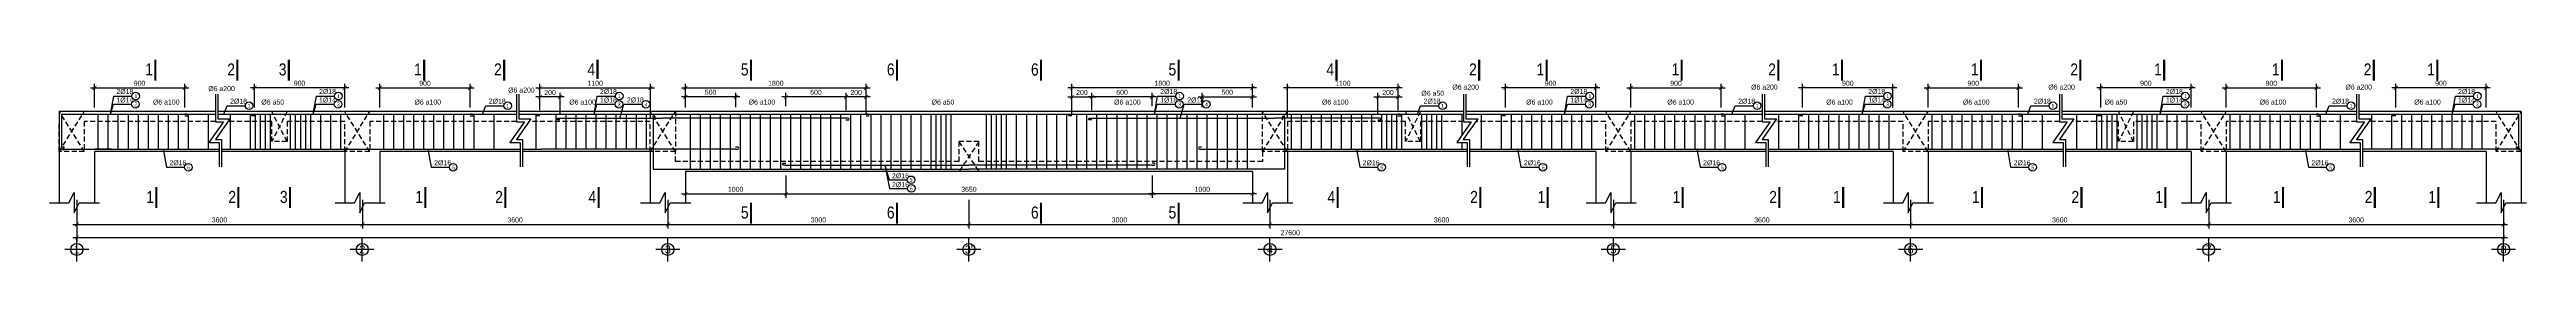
# Model space of a CAD drawing. Extents: x -317 to 3482, y -2056 to 752.
# Drawn here: x 2248 to 3482, y -230 to -129 of the extents above; entities that cross this region are included whole.
import ezdxf
from ezdxf.enums import TextEntityAlignment as Align

# ---------------------------------------------------------------- set-up
doc = ezdxf.new("R2010")
doc.units = 0
doc.header["$MEASUREMENT"] = 0
doc.linetypes.add('CENTER2', pattern=[1.125, 0.75, -0.125, 0.125, -0.125])
doc.linetypes.add('HIDDEN', pattern=[0.375, 0.25, -0.125])
doc.layers.get('0').update_dxf_attribs({"linetype": 'CONTINUOUS'})
doc.layers.get('DEFPOINTS').update_dxf_attribs({"linetype": 'CONTINUOUS'})
for name, color, linetype in [('DAI', 3, 'CONTINUOUS'), ('DIM', 1, 'CONTINUOUS'), ('DUT', 7, 'CENTER2'), ('MOTAAR', 1, 'CONTINUOUS'), ('TEXT', 7, 'CONTINUOUS'), ('THEP', 6, 'CONTINUOUS'), ('TU1', 9, 'CONTINUOUS'), ('TUONG', 7, 'CONTINUOUS')]:
    doc.layers.add(name, color=color, linetype=linetype)
doc.styles.add('DIM-NEW', font='VHELVCN.TTF')
doc.styles.add('style1', font='VGOUDYN.TTF')
doc.styles.add('T2', font='VTIMESN.TTF')
doc.dimstyles.new('TL20', dxfattribs={"dimtxt": 2.5, "dimasz": 2, "dimexe": 2, "dimexo": 2, "dimgap": 1, "dimtad": 1, "dimdec": 0, "dimlfac": 20, "dimzin": 0, "dimdsep": 46, "dimtxsty": 'T2', "dimblk": 'ARCHTICK', "dimcen": 2.5, "dimdle": 2, "dimclrd": 1, "dimclre": 1, "dimclrt": 2, "dimadec": 0, "dimazin": 0, "dimtfac": 1, "dimtdec": 0, "dimtix": 1, "dimtofl": 0, "dimtmove": 0, "dimatfit": 0, "dimldrblk": 'ARCHTICK', "dimfxl": 0, "dimtolj": 1, "dimtzin": 0, "dimlwd": -1, "dimlwe": -1, "dimarcsym": 0})

# ---------------------------------------------------------------- blocks, each defined once
blk = doc.blocks.new('_ARCHTICK')
at = {"color": 0, "linetype": 'ByBlock', "const_width": 0.15}
blk.add_lwpolyline([(-0.5, -0.5), (0.5, 0.5)], dxfattribs=at)
blk = doc.blocks.new('*D82')
at = {"layer": 'DEFPOINTS', "color": 0}
for p in [(2261.4, -211.5), (3470.5, -211.5), (3470.5, -217.9)]:
    blk.add_point(p, dxfattribs=at)
at = {"layer": 'TUONG', "color": 1}
for p, q in [((2259.4, -217.9), (3472.5, -217.9)), ((2261.4, -213.5), (2261.4, -219.9)), ((3470.5, -213.5), (3470.5, -219.9))]:
    blk.add_line(p, q, dxfattribs=at)
at = {"layer": 'TUONG', "color": 1, "xscale": 2, "yscale": 2, "zscale": 2, "rotation": 180}
blk.add_blockref('_ARCHTICK', (2261.4, -217.9), dxfattribs=at)
at = {"layer": 'TUONG', "color": 1, "xscale": 2, "yscale": 2, "zscale": 2}
blk.add_blockref('_ARCHTICK', (3470.5, -217.9), dxfattribs=at)
at = {"layer": 'TUONG', "color": 2, "insert": (2866, -215.6), "char_height": 2.5, "attachment_point": 5, "style": 'T2'}
blk.add_mtext('\\A1;27600', dxfattribs=at)
blk = doc.blocks.new('*D81')
at = {"layer": 'DEFPOINTS', "color": 0}
for p in [(3323.6, -197.1), (3470.5, -197.1), (3470.5, -211.5)]:
    blk.add_point(p, dxfattribs=at)
at = {"layer": 'TUONG', "color": 1}
for p, q in [((3323.6, -199.1), (3323.6, -213.5)), ((3470.5, -199.1), (3470.5, -213.5)), ((3321.6, -211.5), (3472.5, -211.5))]:
    blk.add_line(p, q, dxfattribs=at)
at = {"layer": 'TUONG', "color": 1, "xscale": 2, "yscale": 2, "zscale": 2, "rotation": 180}
blk.add_blockref('_ARCHTICK', (3323.6, -211.5), dxfattribs=at)
at = {"layer": 'TUONG', "color": 1, "xscale": 2, "yscale": 2, "zscale": 2}
blk.add_blockref('_ARCHTICK', (3470.5, -211.5), dxfattribs=at)
at = {"layer": 'TUONG', "color": 2, "insert": (3397.1, -209.2), "char_height": 2.5, "attachment_point": 5, "style": 'T2'}
blk.add_mtext('\\A1;3600', dxfattribs=at)
blk = doc.blocks.new('*D80')
at = {"layer": 'DEFPOINTS', "color": 0}
for p in [(3175.1, -197.1), (3323.6, -197.1), (3323.6, -211.5)]:
    blk.add_point(p, dxfattribs=at)
at = {"layer": 'TUONG', "color": 1}
for p, q in [((3175.1, -199.1), (3175.1, -213.5)), ((3323.6, -199.1), (3323.6, -213.5)), ((3173.1, -211.5), (3325.6, -211.5))]:
    blk.add_line(p, q, dxfattribs=at)
at = {"layer": 'TUONG', "color": 1, "xscale": 2, "yscale": 2, "zscale": 2, "rotation": 180}
blk.add_blockref('_ARCHTICK', (3175.1, -211.5), dxfattribs=at)
at = {"layer": 'TUONG', "color": 1, "xscale": 2, "yscale": 2, "zscale": 2}
blk.add_blockref('_ARCHTICK', (3323.6, -211.5), dxfattribs=at)
at = {"layer": 'TUONG', "color": 2, "insert": (3249.4, -209.2), "char_height": 2.5, "attachment_point": 5, "style": 'T2'}
blk.add_mtext('\\A1;3600', dxfattribs=at)
blk = doc.blocks.new('*D79')
at = {"layer": 'DEFPOINTS', "color": 0}
for p in [(3027, -197.1), (3175.1, -197.1), (3175.1, -211.5)]:
    blk.add_point(p, dxfattribs=at)
at = {"layer": 'TUONG', "color": 1}
for p, q in [((3027, -199.1), (3027, -213.5)), ((3175.1, -199.1), (3175.1, -213.5)), ((3025, -211.5), (3177.1, -211.5))]:
    blk.add_line(p, q, dxfattribs=at)
at = {"layer": 'TUONG', "color": 1, "xscale": 2, "yscale": 2, "zscale": 2, "rotation": 180}
blk.add_blockref('_ARCHTICK', (3027, -211.5), dxfattribs=at)
at = {"layer": 'TUONG', "color": 1, "xscale": 2, "yscale": 2, "zscale": 2}
blk.add_blockref('_ARCHTICK', (3175.1, -211.5), dxfattribs=at)
at = {"layer": 'TUONG', "color": 2, "insert": (3101, -209.2), "char_height": 2.5, "attachment_point": 5, "style": 'T2'}
blk.add_mtext('\\A1;3600', dxfattribs=at)
blk = doc.blocks.new('*D78')
at = {"layer": 'DEFPOINTS', "color": 0}
for p in [(2855.9, -197.1), (3027, -197.1), (3027, -211.5)]:
    blk.add_point(p, dxfattribs=at)
at = {"layer": 'TUONG', "color": 1}
for p, q in [((2855.9, -199.1), (2855.9, -213.5)), ((3027, -199.1), (3027, -213.5)), ((2853.9, -211.5), (3029, -211.5))]:
    blk.add_line(p, q, dxfattribs=at)
at = {"layer": 'TUONG', "color": 1, "xscale": 2, "yscale": 2, "zscale": 2, "rotation": 180}
blk.add_blockref('_ARCHTICK', (2855.9, -211.5), dxfattribs=at)
at = {"layer": 'TUONG', "color": 1, "xscale": 2, "yscale": 2, "zscale": 2}
blk.add_blockref('_ARCHTICK', (3027, -211.5), dxfattribs=at)
at = {"layer": 'TUONG', "color": 2, "insert": (2941.4, -209.2), "char_height": 2.5, "attachment_point": 5, "style": 'T2'}
blk.add_mtext('\\A1;3600', dxfattribs=at)
blk = doc.blocks.new('*D77')
at = {"layer": 'DEFPOINTS', "color": 0}
for p in [(2705.9, -197.1), (2855.9, -197.1), (2855.9, -211.5)]:
    blk.add_point(p, dxfattribs=at)
at = {"layer": 'TUONG', "color": 1}
for p, q in [((2705.9, -199.1), (2705.9, -213.5)), ((2855.9, -199.1), (2855.9, -213.5)), ((2703.9, -211.5), (2857.9, -211.5))]:
    blk.add_line(p, q, dxfattribs=at)
at = {"layer": 'TUONG', "color": 1, "xscale": 2, "yscale": 2, "zscale": 2, "rotation": 180}
blk.add_blockref('_ARCHTICK', (2705.9, -211.5), dxfattribs=at)
at = {"layer": 'TUONG', "color": 1, "xscale": 2, "yscale": 2, "zscale": 2}
blk.add_blockref('_ARCHTICK', (2855.9, -211.5), dxfattribs=at)
at = {"layer": 'TUONG', "color": 2, "insert": (2780.9, -209.2), "char_height": 2.5, "attachment_point": 5, "style": 'T2'}
blk.add_mtext('\\A1;3000', dxfattribs=at)
blk = doc.blocks.new('*D76')
at = {"layer": 'DEFPOINTS', "color": 0}
for p in [(2555.9, -197.1), (2705.9, -197.1), (2705.9, -211.5)]:
    blk.add_point(p, dxfattribs=at)
at = {"layer": 'TUONG', "color": 1}
for p, q in [((2555.9, -199.1), (2555.9, -213.5)), ((2705.9, -199.1), (2705.9, -213.5)), ((2553.9, -211.5), (2707.9, -211.5))]:
    blk.add_line(p, q, dxfattribs=at)
at = {"layer": 'TUONG', "color": 1, "xscale": 2, "yscale": 2, "zscale": 2, "rotation": 180}
blk.add_blockref('_ARCHTICK', (2555.9, -211.5), dxfattribs=at)
at = {"layer": 'TUONG', "color": 1, "xscale": 2, "yscale": 2, "zscale": 2}
blk.add_blockref('_ARCHTICK', (2705.9, -211.5), dxfattribs=at)
at = {"layer": 'TUONG', "color": 2, "insert": (2630.9, -209.2), "char_height": 2.5, "attachment_point": 5, "style": 'T2'}
blk.add_mtext('\\A1;3000', dxfattribs=at)
blk = doc.blocks.new('*D75')
at = {"layer": 'DEFPOINTS', "color": 0}
for p in [(2403.7, -197.1), (2555.9, -197.1), (2555.9, -211.5)]:
    blk.add_point(p, dxfattribs=at)
at = {"layer": 'TUONG', "color": 1}
for p, q in [((2403.7, -199.1), (2403.7, -213.5)), ((2555.9, -199.1), (2555.9, -213.5)), ((2401.7, -211.5), (2557.9, -211.5))]:
    blk.add_line(p, q, dxfattribs=at)
at = {"layer": 'TUONG', "color": 1, "xscale": 2, "yscale": 2, "zscale": 2, "rotation": 180}
blk.add_blockref('_ARCHTICK', (2403.7, -211.5), dxfattribs=at)
at = {"layer": 'TUONG', "color": 1, "xscale": 2, "yscale": 2, "zscale": 2}
blk.add_blockref('_ARCHTICK', (2555.9, -211.5), dxfattribs=at)
at = {"layer": 'TUONG', "color": 2, "insert": (2479.8, -209.2), "char_height": 2.5, "attachment_point": 5, "style": 'T2'}
blk.add_mtext('\\A1;3600', dxfattribs=at)
blk = doc.blocks.new('*D74')
at = {"layer": 'DEFPOINTS', "color": 0}
for p in [(2261.4, -197.1), (2403.7, -197.1), (2403.7, -211.5)]:
    blk.add_point(p, dxfattribs=at)
at = {"layer": 'TUONG', "color": 1}
for p, q in [((2261.4, -199.1), (2261.4, -213.5)), ((2403.7, -199.1), (2403.7, -213.5)), ((2259.4, -211.5), (2405.7, -211.5))]:
    blk.add_line(p, q, dxfattribs=at)
at = {"layer": 'TUONG', "color": 1, "xscale": 2, "yscale": 2, "zscale": 2, "rotation": 180}
blk.add_blockref('_ARCHTICK', (2261.4, -211.5), dxfattribs=at)
at = {"layer": 'TUONG', "color": 1, "xscale": 2, "yscale": 2, "zscale": 2}
blk.add_blockref('_ARCHTICK', (2403.7, -211.5), dxfattribs=at)
at = {"layer": 'TUONG', "color": 2, "insert": (2332.5, -209.2), "char_height": 2.5, "attachment_point": 5, "style": 'T2'}
blk.add_mtext('\\A1;3600', dxfattribs=at)
blk = doc.blocks.new('*D73')
at = {"layer": 'DEFPOINTS', "color": 0}
for p in [(2767.2, -147.7), (2767.2, -154.3), (2797.2, -154.3)]:
    blk.add_point(p, dxfattribs=at)
at = {"layer": 'TUONG', "color": 1}
for p, q in [((2799.2, -147.7), (2765.2, -147.7)), ((2767.2, -152.3), (2767.2, -145.7)), ((2797.2, -152.3), (2797.2, -145.7))]:
    blk.add_line(p, q, dxfattribs=at)
at = {"layer": 'TUONG', "color": 1, "xscale": 2, "yscale": 2, "zscale": 2, "rotation": 180}
blk.add_blockref('_ARCHTICK', (2767.2, -147.7), dxfattribs=at)
at = {"layer": 'TUONG', "color": 1, "xscale": 2, "yscale": 2, "zscale": 2}
blk.add_blockref('_ARCHTICK', (2797.2, -147.7), dxfattribs=at)
at = {"layer": 'TUONG', "color": 2, "insert": (2782.2, -145.4), "char_height": 2.5, "attachment_point": 5, "style": 'T2'}
blk.add_mtext('\\A1;600', dxfattribs=at)
blk = doc.blocks.new('*D72')
at = {"layer": 'DEFPOINTS', "color": 0}
for p in [(2614.7, -147.7), (2614.7, -154.3), (2644.7, -154.3)]:
    blk.add_point(p, dxfattribs=at)
at = {"layer": 'TUONG', "color": 1}
for p, q in [((2646.7, -147.7), (2612.7, -147.7)), ((2614.7, -152.3), (2614.7, -145.7)), ((2644.7, -152.3), (2644.7, -145.7))]:
    blk.add_line(p, q, dxfattribs=at)
at = {"layer": 'TUONG', "color": 1, "xscale": 2, "yscale": 2, "zscale": 2, "rotation": 180}
blk.add_blockref('_ARCHTICK', (2614.7, -147.7), dxfattribs=at)
at = {"layer": 'TUONG', "color": 1, "xscale": 2, "yscale": 2, "zscale": 2}
blk.add_blockref('_ARCHTICK', (2644.7, -147.7), dxfattribs=at)
at = {"layer": 'TUONG', "color": 2, "insert": (2629.7, -145.4), "char_height": 2.5, "attachment_point": 5, "style": 'T2'}
blk.add_mtext('\\A1;600', dxfattribs=at)
blk = doc.blocks.new('*D71')
at = {"layer": 'DEFPOINTS', "color": 0}
for p in [(2614.7, -187), (2797.2, -187), (2797.2, -196.2)]:
    blk.add_point(p, dxfattribs=at)
at = {"layer": 'TUONG', "color": 1}
for p, q in [((2612.7, -196.2), (2799.2, -196.2)), ((2614.7, -189), (2614.7, -198.2)), ((2797.2, -189), (2797.2, -198.2))]:
    blk.add_line(p, q, dxfattribs=at)
at = {"layer": 'TUONG', "color": 1, "xscale": 2, "yscale": 2, "zscale": 2, "rotation": 180}
blk.add_blockref('_ARCHTICK', (2614.7, -196.2), dxfattribs=at)
at = {"layer": 'TUONG', "color": 1, "xscale": 2, "yscale": 2, "zscale": 2}
blk.add_blockref('_ARCHTICK', (2797.2, -196.2), dxfattribs=at)
at = {"layer": 'TUONG', "color": 2, "insert": (2705.9, -193.9), "char_height": 2.5, "attachment_point": 5, "style": 'T2'}
blk.add_mtext('\\A1;3650', dxfattribs=at)
blk = doc.blocks.new('*D70')
at = {"layer": 'DEFPOINTS', "color": 0}
for p in [(2797.2, -185), (2847.2, -185), (2797.2, -196.2)]:
    blk.add_point(p, dxfattribs=at)
at = {"layer": 'TUONG', "color": 1}
for p, q in [((2849.2, -196.2), (2795.2, -196.2)), ((2797.2, -187), (2797.2, -198.2)), ((2847.2, -187), (2847.2, -198.2))]:
    blk.add_line(p, q, dxfattribs=at)
at = {"layer": 'TUONG', "color": 1, "xscale": 2, "yscale": 2, "zscale": 2, "rotation": 180}
blk.add_blockref('_ARCHTICK', (2797.2, -196.2), dxfattribs=at)
at = {"layer": 'TUONG', "color": 1, "xscale": 2, "yscale": 2, "zscale": 2}
blk.add_blockref('_ARCHTICK', (2847.2, -196.2), dxfattribs=at)
at = {"layer": 'TUONG', "color": 2, "insert": (2822.2, -193.9), "char_height": 2.5, "attachment_point": 5, "style": 'T2'}
blk.add_mtext('\\A1;1000', dxfattribs=at)
blk = doc.blocks.new('*D69')
at = {"layer": 'DEFPOINTS', "color": 0}
for p in [(2564.7, -185), (2614.7, -185), (2614.7, -196.2)]:
    blk.add_point(p, dxfattribs=at)
at = {"layer": 'TUONG', "color": 1}
for p, q in [((2562.7, -196.2), (2616.7, -196.2)), ((2564.7, -187), (2564.7, -198.2)), ((2614.7, -187), (2614.7, -198.2))]:
    blk.add_line(p, q, dxfattribs=at)
at = {"layer": 'TUONG', "color": 1, "xscale": 2, "yscale": 2, "zscale": 2, "rotation": 180}
blk.add_blockref('_ARCHTICK', (2564.7, -196.2), dxfattribs=at)
at = {"layer": 'TUONG', "color": 1, "xscale": 2, "yscale": 2, "zscale": 2}
blk.add_blockref('_ARCHTICK', (2614.7, -196.2), dxfattribs=at)
at = {"layer": 'TUONG', "color": 2, "insert": (2589.7, -193.9), "char_height": 2.5, "attachment_point": 5, "style": 'T2'}
blk.add_mtext('\\A1;1000', dxfattribs=at)
blk = doc.blocks.new('*D68')
at = {"layer": 'DEFPOINTS', "color": 0}
for p in [(3416.8, -143.2), (3416.8, -155), (3461.8, -155)]:
    blk.add_point(p, dxfattribs=at)
at = {"layer": 'TUONG', "color": 1}
for p, q in [((3463.8, -143.2), (3414.8, -143.2)), ((3416.8, -153), (3416.8, -141.2)), ((3461.8, -153), (3461.8, -141.2))]:
    blk.add_line(p, q, dxfattribs=at)
at = {"layer": 'TUONG', "color": 1, "xscale": 2, "yscale": 2, "zscale": 2, "rotation": 180}
blk.add_blockref('_ARCHTICK', (3416.8, -143.2), dxfattribs=at)
at = {"layer": 'TUONG', "color": 1, "xscale": 2, "yscale": 2, "zscale": 2}
blk.add_blockref('_ARCHTICK', (3461.8, -143.2), dxfattribs=at)
at = {"layer": 'TUONG', "color": 2, "insert": (3439.3, -140.9), "char_height": 2.5, "attachment_point": 5, "style": 'T2'}
blk.add_mtext('\\A1;900', dxfattribs=at)
blk = doc.blocks.new('*D67')
at = {"layer": 'DEFPOINTS', "color": 0}
for p in [(3377.3, -143.2), (3332.3, -155), (3377.3, -155)]:
    blk.add_point(p, dxfattribs=at)
at = {"layer": 'TUONG', "color": 1}
for p, q in [((3330.3, -143.2), (3379.3, -143.2)), ((3332.3, -153), (3332.3, -141.2)), ((3377.3, -153), (3377.3, -141.2))]:
    blk.add_line(p, q, dxfattribs=at)
at = {"layer": 'TUONG', "color": 1, "xscale": 2, "yscale": 2, "zscale": 2, "rotation": 180}
blk.add_blockref('_ARCHTICK', (3332.3, -143.2), dxfattribs=at)
at = {"layer": 'TUONG', "color": 1, "xscale": 2, "yscale": 2, "zscale": 2}
blk.add_blockref('_ARCHTICK', (3377.3, -143.2), dxfattribs=at)
at = {"layer": 'TUONG', "color": 2, "insert": (3354.8, -140.9), "char_height": 2.5, "attachment_point": 5, "style": 'T2'}
blk.add_mtext('\\A1;900', dxfattribs=at)
blk = doc.blocks.new('*D66')
at = {"layer": 'DEFPOINTS', "color": 0}
for p in [(3269.8, -143.2), (3269.8, -155), (3314.8, -155)]:
    blk.add_point(p, dxfattribs=at)
at = {"layer": 'TUONG', "color": 1}
for p, q in [((3316.8, -143.2), (3267.8, -143.2)), ((3269.8, -153), (3269.8, -141.2)), ((3314.8, -153), (3314.8, -141.2))]:
    blk.add_line(p, q, dxfattribs=at)
at = {"layer": 'TUONG', "color": 1, "xscale": 2, "yscale": 2, "zscale": 2, "rotation": 180}
blk.add_blockref('_ARCHTICK', (3269.8, -143.2), dxfattribs=at)
at = {"layer": 'TUONG', "color": 1, "xscale": 2, "yscale": 2, "zscale": 2}
blk.add_blockref('_ARCHTICK', (3314.8, -143.2), dxfattribs=at)
at = {"layer": 'TUONG', "color": 2, "insert": (3292.3, -140.9), "char_height": 2.5, "attachment_point": 5, "style": 'T2'}
blk.add_mtext('\\A1;900', dxfattribs=at)
blk = doc.blocks.new('*D65')
at = {"layer": 'DEFPOINTS', "color": 0}
for p in [(3228.8, -143.2), (3183.8, -155), (3228.8, -155)]:
    blk.add_point(p, dxfattribs=at)
at = {"layer": 'TUONG', "color": 1}
for p, q in [((3181.8, -143.2), (3230.8, -143.2)), ((3183.8, -153), (3183.8, -141.2)), ((3228.8, -153), (3228.8, -141.2))]:
    blk.add_line(p, q, dxfattribs=at)
at = {"layer": 'TUONG', "color": 1, "xscale": 2, "yscale": 2, "zscale": 2, "rotation": 180}
blk.add_blockref('_ARCHTICK', (3183.8, -143.2), dxfattribs=at)
at = {"layer": 'TUONG', "color": 1, "xscale": 2, "yscale": 2, "zscale": 2}
blk.add_blockref('_ARCHTICK', (3228.8, -143.2), dxfattribs=at)
at = {"layer": 'TUONG', "color": 2, "insert": (3206.3, -140.9), "char_height": 2.5, "attachment_point": 5, "style": 'T2'}
blk.add_mtext('\\A1;900', dxfattribs=at)
blk = doc.blocks.new('*D64')
at = {"layer": 'DEFPOINTS', "color": 0}
for p in [(3121.3, -143.2), (3121.3, -155), (3166.3, -155)]:
    blk.add_point(p, dxfattribs=at)
at = {"layer": 'TUONG', "color": 1}
for p, q in [((3168.3, -143.2), (3119.3, -143.2)), ((3121.3, -153), (3121.3, -141.2)), ((3166.3, -153), (3166.3, -141.2))]:
    blk.add_line(p, q, dxfattribs=at)
at = {"layer": 'TUONG', "color": 1, "xscale": 2, "yscale": 2, "zscale": 2, "rotation": 180}
blk.add_blockref('_ARCHTICK', (3121.3, -143.2), dxfattribs=at)
at = {"layer": 'TUONG', "color": 1, "xscale": 2, "yscale": 2, "zscale": 2}
blk.add_blockref('_ARCHTICK', (3166.3, -143.2), dxfattribs=at)
at = {"layer": 'TUONG', "color": 2, "insert": (3143.8, -140.9), "char_height": 2.5, "attachment_point": 5, "style": 'T2'}
blk.add_mtext('\\A1;900', dxfattribs=at)
blk = doc.blocks.new('*D63')
at = {"layer": 'DEFPOINTS', "color": 0}
for p in [(2973.2, -143.2), (2973.2, -155), (3018.2, -155)]:
    blk.add_point(p, dxfattribs=at)
at = {"layer": 'TUONG', "color": 1}
for p, q in [((3020.2, -143.2), (2971.2, -143.2)), ((2973.2, -153), (2973.2, -141.2)), ((3018.2, -153), (3018.2, -141.2))]:
    blk.add_line(p, q, dxfattribs=at)
at = {"layer": 'TUONG', "color": 1, "xscale": 2, "yscale": 2, "zscale": 2, "rotation": 180}
blk.add_blockref('_ARCHTICK', (2973.2, -143.2), dxfattribs=at)
at = {"layer": 'TUONG', "color": 1, "xscale": 2, "yscale": 2, "zscale": 2}
blk.add_blockref('_ARCHTICK', (3018.2, -143.2), dxfattribs=at)
at = {"layer": 'TUONG', "color": 2, "insert": (2995.7, -140.9), "char_height": 2.5, "attachment_point": 5, "style": 'T2'}
blk.add_mtext('\\A1;900', dxfattribs=at)
blk = doc.blocks.new('*D62')
at = {"layer": 'DEFPOINTS', "color": 0}
for p in [(3080.7, -143.2), (3035.7, -155), (3080.7, -155)]:
    blk.add_point(p, dxfattribs=at)
at = {"layer": 'TUONG', "color": 1}
for p, q in [((3033.7, -143.2), (3082.7, -143.2)), ((3035.7, -153), (3035.7, -141.2)), ((3080.7, -153), (3080.7, -141.2))]:
    blk.add_line(p, q, dxfattribs=at)
at = {"layer": 'TUONG', "color": 1, "xscale": 2, "yscale": 2, "zscale": 2, "rotation": 180}
blk.add_blockref('_ARCHTICK', (3035.7, -143.2), dxfattribs=at)
at = {"layer": 'TUONG', "color": 1, "xscale": 2, "yscale": 2, "zscale": 2}
blk.add_blockref('_ARCHTICK', (3080.7, -143.2), dxfattribs=at)
at = {"layer": 'TUONG', "color": 2, "insert": (3058.2, -140.9), "char_height": 2.5, "attachment_point": 5, "style": 'T2'}
blk.add_mtext('\\A1;900', dxfattribs=at)
blk = doc.blocks.new('*D61')
at = {"layer": 'DEFPOINTS', "color": 0}
for p in [(2919.7, -147.7), (2909.7, -158.3), (2919.7, -156.3)]:
    blk.add_point(p, dxfattribs=at)
at = {"layer": 'TUONG', "color": 1}
for p, q in [((2907.7, -147.7), (2921.7, -147.7)), ((2909.7, -156.3), (2909.7, -145.7)), ((2919.7, -154.3), (2919.7, -145.7))]:
    blk.add_line(p, q, dxfattribs=at)
at = {"layer": 'TUONG', "color": 1, "xscale": 2, "yscale": 2, "zscale": 2, "rotation": 180}
blk.add_blockref('_ARCHTICK', (2909.7, -147.7), dxfattribs=at)
at = {"layer": 'TUONG', "color": 1, "xscale": 2, "yscale": 2, "zscale": 2}
blk.add_blockref('_ARCHTICK', (2919.7, -147.7), dxfattribs=at)
at = {"layer": 'TUONG', "color": 2, "insert": (2914.7, -145.5), "char_height": 2.5, "attachment_point": 5, "style": 'T2'}
blk.add_mtext('\\A1;200', dxfattribs=at)
blk = doc.blocks.new('*D60')
at = {"layer": 'DEFPOINTS', "color": 0}
for p in [(2864.7, -143.2), (2864.7, -160), (2919.7, -156.3)]:
    blk.add_point(p, dxfattribs=at)
at = {"layer": 'TUONG', "color": 1}
for p, q in [((2921.7, -143.2), (2862.7, -143.2)), ((2864.7, -158), (2864.7, -141.2)), ((2919.7, -154.3), (2919.7, -141.2))]:
    blk.add_line(p, q, dxfattribs=at)
at = {"layer": 'TUONG', "color": 1, "xscale": 2, "yscale": 2, "zscale": 2, "rotation": 180}
blk.add_blockref('_ARCHTICK', (2864.7, -143.2), dxfattribs=at)
at = {"layer": 'TUONG', "color": 1, "xscale": 2, "yscale": 2, "zscale": 2}
blk.add_blockref('_ARCHTICK', (2919.7, -143.2), dxfattribs=at)
at = {"layer": 'TUONG', "color": 2, "insert": (2892.2, -140.9), "char_height": 2.5, "attachment_point": 5, "style": 'T2'}
blk.add_mtext('\\A1;1100', dxfattribs=at)
blk = doc.blocks.new('*D59')
at = {"layer": 'DEFPOINTS', "color": 0}
for p in [(2847.2, -147.7), (2822.1, -154.8), (2847.2, -152.8)]:
    blk.add_point(p, dxfattribs=at)
at = {"layer": 'TUONG', "color": 1}
for p, q in [((2820.1, -147.7), (2849.2, -147.7)), ((2822.1, -152.8), (2822.1, -145.7)), ((2847.2, -150.8), (2847.2, -145.7))]:
    blk.add_line(p, q, dxfattribs=at)
at = {"layer": 'TUONG', "color": 1, "xscale": 2, "yscale": 2, "zscale": 2, "rotation": 180}
blk.add_blockref('_ARCHTICK', (2822.1, -147.7), dxfattribs=at)
at = {"layer": 'TUONG', "color": 1, "xscale": 2, "yscale": 2, "zscale": 2}
blk.add_blockref('_ARCHTICK', (2847.2, -147.7), dxfattribs=at)
at = {"layer": 'TUONG', "color": 2, "insert": (2834.6, -145.4), "char_height": 2.5, "attachment_point": 5, "style": 'T2'}
blk.add_mtext('\\A1;500', dxfattribs=at)
blk = doc.blocks.new('*D58')
at = {"layer": 'DEFPOINTS', "color": 0}
for p in [(2757.2, -143.2), (2757.2, -156.3), (2847.2, -155)]:
    blk.add_point(p, dxfattribs=at)
at = {"layer": 'TUONG', "color": 1}
for p, q in [((2849.2, -143.2), (2755.2, -143.2)), ((2757.2, -154.3), (2757.2, -141.2)), ((2847.2, -153), (2847.2, -141.2))]:
    blk.add_line(p, q, dxfattribs=at)
at = {"layer": 'TUONG', "color": 1, "xscale": 2, "yscale": 2, "zscale": 2, "rotation": 180}
blk.add_blockref('_ARCHTICK', (2757.2, -143.2), dxfattribs=at)
at = {"layer": 'TUONG', "color": 1, "xscale": 2, "yscale": 2, "zscale": 2}
blk.add_blockref('_ARCHTICK', (2847.2, -143.2), dxfattribs=at)
at = {"layer": 'TUONG', "color": 2, "insert": (2802.2, -140.9), "char_height": 2.5, "attachment_point": 5, "style": 'T2'}
blk.add_mtext('\\A1;1800', dxfattribs=at)
blk = doc.blocks.new('*D57')
at = {"layer": 'DEFPOINTS', "color": 0}
for p in [(2767.2, -147.7), (2757.2, -158.3), (2767.2, -156.3)]:
    blk.add_point(p, dxfattribs=at)
at = {"layer": 'TUONG', "color": 1}
for p, q in [((2755.2, -147.7), (2769.2, -147.7)), ((2757.2, -156.3), (2757.2, -145.7)), ((2767.2, -154.3), (2767.2, -145.7))]:
    blk.add_line(p, q, dxfattribs=at)
at = {"layer": 'TUONG', "color": 1, "xscale": 2, "yscale": 2, "zscale": 2, "rotation": 180}
blk.add_blockref('_ARCHTICK', (2757.2, -147.7), dxfattribs=at)
at = {"layer": 'TUONG', "color": 1, "xscale": 2, "yscale": 2, "zscale": 2}
blk.add_blockref('_ARCHTICK', (2767.2, -147.7), dxfattribs=at)
at = {"layer": 'TUONG', "color": 2, "insert": (2762.2, -145.5), "char_height": 2.5, "attachment_point": 5, "style": 'T2'}
blk.add_mtext('\\A1;200', dxfattribs=at)
blk = doc.blocks.new('*D56')
at = {"layer": 'DEFPOINTS', "color": 0}
for p in [(2564.7, -147.7), (2564.7, -152.8), (2589.7, -154.8)]:
    blk.add_point(p, dxfattribs=at)
at = {"layer": 'TUONG', "color": 1}
for p, q in [((2591.7, -147.7), (2562.7, -147.7)), ((2564.7, -150.8), (2564.7, -145.7)), ((2589.7, -152.8), (2589.7, -145.7))]:
    blk.add_line(p, q, dxfattribs=at)
at = {"layer": 'TUONG', "color": 1, "xscale": 2, "yscale": 2, "zscale": 2, "rotation": 180}
blk.add_blockref('_ARCHTICK', (2564.7, -147.7), dxfattribs=at)
at = {"layer": 'TUONG', "color": 1, "xscale": 2, "yscale": 2, "zscale": 2}
blk.add_blockref('_ARCHTICK', (2589.7, -147.7), dxfattribs=at)
at = {"layer": 'TUONG', "color": 2, "insert": (2577.2, -145.4), "char_height": 2.5, "attachment_point": 5, "style": 'T2'}
blk.add_mtext('\\A1;500', dxfattribs=at)
blk = doc.blocks.new('*D55')
at = {"layer": 'DEFPOINTS', "color": 0}
for p in [(2644.7, -147.7), (2644.7, -156.3), (2654.7, -158.3)]:
    blk.add_point(p, dxfattribs=at)
at = {"layer": 'TUONG', "color": 1}
for p, q in [((2656.7, -147.7), (2642.7, -147.7)), ((2644.7, -154.3), (2644.7, -145.7)), ((2654.7, -156.3), (2654.7, -145.7))]:
    blk.add_line(p, q, dxfattribs=at)
at = {"layer": 'TUONG', "color": 1, "xscale": 2, "yscale": 2, "zscale": 2, "rotation": 180}
blk.add_blockref('_ARCHTICK', (2644.7, -147.7), dxfattribs=at)
at = {"layer": 'TUONG', "color": 1, "xscale": 2, "yscale": 2, "zscale": 2}
blk.add_blockref('_ARCHTICK', (2654.7, -147.7), dxfattribs=at)
at = {"layer": 'TUONG', "color": 2, "insert": (2649.7, -145.5), "char_height": 2.5, "attachment_point": 5, "style": 'T2'}
blk.add_mtext('\\A1;200', dxfattribs=at)
blk = doc.blocks.new('*D54')
at = {"layer": 'DEFPOINTS', "color": 0}
for p in [(2654.7, -143.2), (2564.7, -155), (2654.7, -156.3)]:
    blk.add_point(p, dxfattribs=at)
at = {"layer": 'TUONG', "color": 1}
for p, q in [((2562.7, -143.2), (2656.7, -143.2)), ((2564.7, -153), (2564.7, -141.2)), ((2654.7, -154.3), (2654.7, -141.2))]:
    blk.add_line(p, q, dxfattribs=at)
at = {"layer": 'TUONG', "color": 1, "xscale": 2, "yscale": 2, "zscale": 2, "rotation": 180}
blk.add_blockref('_ARCHTICK', (2564.7, -143.2), dxfattribs=at)
at = {"layer": 'TUONG', "color": 1, "xscale": 2, "yscale": 2, "zscale": 2}
blk.add_blockref('_ARCHTICK', (2654.7, -143.2), dxfattribs=at)
at = {"layer": 'TUONG', "color": 2, "insert": (2609.7, -140.9), "char_height": 2.5, "attachment_point": 5, "style": 'T2'}
blk.add_mtext('\\A1;1800', dxfattribs=at)
blk = doc.blocks.new('*D53')
at = {"layer": 'DEFPOINTS', "color": 0}
for p in [(2492.2, -147.7), (2492.2, -156.3), (2502.2, -158.3)]:
    blk.add_point(p, dxfattribs=at)
at = {"layer": 'TUONG', "color": 1}
for p, q in [((2504.2, -147.7), (2490.2, -147.7)), ((2492.2, -154.3), (2492.2, -145.7)), ((2502.2, -156.3), (2502.2, -145.7))]:
    blk.add_line(p, q, dxfattribs=at)
at = {"layer": 'TUONG', "color": 1, "xscale": 2, "yscale": 2, "zscale": 2, "rotation": 180}
blk.add_blockref('_ARCHTICK', (2492.2, -147.7), dxfattribs=at)
at = {"layer": 'TUONG', "color": 1, "xscale": 2, "yscale": 2, "zscale": 2}
blk.add_blockref('_ARCHTICK', (2502.2, -147.7), dxfattribs=at)
at = {"layer": 'TUONG', "color": 2, "insert": (2497.2, -145.5), "char_height": 2.5, "attachment_point": 5, "style": 'T2'}
blk.add_mtext('\\A1;200', dxfattribs=at)
blk = doc.blocks.new('*D52')
at = {"layer": 'DEFPOINTS', "color": 0}
for p in [(2547.2, -143.2), (2492.2, -156.3), (2547.2, -160)]:
    blk.add_point(p, dxfattribs=at)
at = {"layer": 'TUONG', "color": 1}
for p, q in [((2490.2, -143.2), (2549.2, -143.2)), ((2492.2, -154.3), (2492.2, -141.2)), ((2547.2, -158), (2547.2, -141.2))]:
    blk.add_line(p, q, dxfattribs=at)
at = {"layer": 'TUONG', "color": 1, "xscale": 2, "yscale": 2, "zscale": 2, "rotation": 180}
blk.add_blockref('_ARCHTICK', (2492.2, -143.2), dxfattribs=at)
at = {"layer": 'TUONG', "color": 1, "xscale": 2, "yscale": 2, "zscale": 2}
blk.add_blockref('_ARCHTICK', (2547.2, -143.2), dxfattribs=at)
at = {"layer": 'TUONG', "color": 2, "insert": (2519.7, -140.9), "char_height": 2.5, "attachment_point": 5, "style": 'T2'}
blk.add_mtext('\\A1;1100', dxfattribs=at)
blk = doc.blocks.new('*D51')
at = {"layer": 'DEFPOINTS', "color": 0}
for p in [(2457.4, -143.2), (2412.4, -155), (2457.4, -155)]:
    blk.add_point(p, dxfattribs=at)
at = {"layer": 'TUONG', "color": 1}
for p, q in [((2410.4, -143.2), (2459.4, -143.2)), ((2412.4, -153), (2412.4, -141.2)), ((2457.4, -153), (2457.4, -141.2))]:
    blk.add_line(p, q, dxfattribs=at)
at = {"layer": 'TUONG', "color": 1, "xscale": 2, "yscale": 2, "zscale": 2, "rotation": 180}
blk.add_blockref('_ARCHTICK', (2412.4, -143.2), dxfattribs=at)
at = {"layer": 'TUONG', "color": 1, "xscale": 2, "yscale": 2, "zscale": 2}
blk.add_blockref('_ARCHTICK', (2457.4, -143.2), dxfattribs=at)
at = {"layer": 'TUONG', "color": 2, "insert": (2434.9, -140.9), "char_height": 2.5, "attachment_point": 5, "style": 'T2'}
blk.add_mtext('\\A1;900', dxfattribs=at)
blk = doc.blocks.new('*D50')
at = {"layer": 'DEFPOINTS', "color": 0}
for p in [(2349.9, -143.2), (2349.9, -155), (2394.9, -155)]:
    blk.add_point(p, dxfattribs=at)
at = {"layer": 'TUONG', "color": 1}
for p, q in [((2396.9, -143.2), (2347.9, -143.2)), ((2349.9, -153), (2349.9, -141.2)), ((2394.9, -153), (2394.9, -141.2))]:
    blk.add_line(p, q, dxfattribs=at)
at = {"layer": 'TUONG', "color": 1, "xscale": 2, "yscale": 2, "zscale": 2, "rotation": 180}
blk.add_blockref('_ARCHTICK', (2349.9, -143.2), dxfattribs=at)
at = {"layer": 'TUONG', "color": 1, "xscale": 2, "yscale": 2, "zscale": 2}
blk.add_blockref('_ARCHTICK', (2394.9, -143.2), dxfattribs=at)
at = {"layer": 'TUONG', "color": 2, "insert": (2372.4, -140.9), "char_height": 2.5, "attachment_point": 5, "style": 'T2'}
blk.add_mtext('\\A1;900', dxfattribs=at)
blk = doc.blocks.new('*D49')
at = {"layer": 'DEFPOINTS', "color": 0}
for p in [(2315.2, -143.2), (2270.2, -155), (2315.2, -155)]:
    blk.add_point(p, dxfattribs=at)
at = {"layer": 'TUONG', "color": 1}
for p, q in [((2268.2, -143.2), (2317.2, -143.2)), ((2270.2, -153), (2270.2, -141.2)), ((2315.2, -153), (2315.2, -141.2))]:
    blk.add_line(p, q, dxfattribs=at)
at = {"layer": 'TUONG', "color": 1, "xscale": 2, "yscale": 2, "zscale": 2, "rotation": 180}
blk.add_blockref('_ARCHTICK', (2270.2, -143.2), dxfattribs=at)
at = {"layer": 'TUONG', "color": 1, "xscale": 2, "yscale": 2, "zscale": 2}
blk.add_blockref('_ARCHTICK', (2315.2, -143.2), dxfattribs=at)
at = {"layer": 'TUONG', "color": 2, "insert": (2292.7, -140.9), "char_height": 2.5, "attachment_point": 5, "style": 'T2'}
blk.add_mtext('\\A1;900', dxfattribs=at)
blk = doc.blocks.new('truc2')
at = {"layer": 'MOTAAR'}
for p, q in [((0, -15), (0, 0)), ((7.5, -7.5), (-7.5, -7.5))]:
    blk.add_line(p, q, dxfattribs=at)
blk.add_lwpolyline([(0, -3.5), (0, -1.8)], dxfattribs=at)
blk.add_circle((0, -7.5), 3.75, dxfattribs=at)
at = {"layer": 'TEXT', "style": 'T2'}
blk.add_attdef('1', text='', height=5, dxfattribs=at).set_placement((0, -7.5), align=Align.MIDDLE_CENTER)

msp = doc.modelspace()

# ---------------------------------------------------------------- linework, layer by layer
at = {"layer": 'DAI'}
for p, q in [((2272.105, -173.794), (2272.105, -156.294)), ((2277.105, -173.794), (2277.105, -156.294)), ((2282.105, -173.794), (2282.105, -156.294)), ((2287.105, -173.794), (2287.105, -156.294)), ((2292.105, -173.794), (2292.105, -156.294)), ((2297.105, -173.794), (2297.105, -156.294)), ((2302.105, -173.794), (2302.105, -156.294)), ((2307.105, -173.794), (2307.105, -156.294)), ((2312.105, -173.794), (2312.105, -156.294)), ((2317.105, -173.794), (2317.105, -156.294)), ((2327.105, -173.794), (2327.105, -156.294)), ((2337.966, -173.794), (2337.966, -156.294)), ((2347.966, -173.794), (2347.966, -156.294)), ((2350.466, -173.794), (2350.466, -156.294)), ((2352.966, -173.794), (2352.966, -156.294)), ((2355.466, -173.794), (2355.466, -156.294)), ((2357.966, -173.794), (2357.966, -156.294)), ((2367.966, -173.794), (2367.966, -156.294)), ((2370.466, -173.794), (2370.466, -156.294)), ((2372.966, -173.794), (2372.966, -156.294)), ((2375.466, -173.794), (2375.466, -156.294)), ((2377.966, -173.794), (2377.966, -156.294)), ((2382.966, -173.794), (2382.966, -156.294)), ((2387.966, -173.794), (2387.966, -156.294)), ((2392.966, -173.794), (2392.966, -156.294)), ((2414.335, -173.794), (2414.335, -156.294)), ((2419.335, -173.794), (2419.335, -156.294)), ((2424.335, -173.794), (2424.335, -156.294)), ((2429.335, -173.794), (2429.335, -156.294)), ((2434.335, -173.794), (2434.335, -156.294)), ((2439.335, -173.794), (2439.335, -156.294)), ((2444.335, -173.794), (2444.335, -156.294)), ((2449.335, -173.794), (2449.335, -156.294)), ((2454.335, -173.794), (2454.335, -156.294)), ((2459.335, -173.794), (2459.335, -156.294)), ((2469.335, -173.794), (2469.335, -156.294)), ((2490.219, -173.794), (2490.219, -156.294)), ((2500.219, -173.794), (2500.219, -156.294)), ((2505.219, -173.794), (2505.219, -156.294)), ((2510.219, -173.794), (2510.219, -156.294)), ((2515.219, -173.794), (2515.219, -156.294)), ((2520.219, -173.794), (2520.219, -156.294)), ((2525.219, -173.794), (2525.219, -156.294)), ((2530.219, -173.794), (2530.219, -156.294)), ((2535.219, -173.794), (2535.219, -156.294)), ((2540.219, -173.794), (2540.219, -156.294)), ((2545.219, -173.794), (2545.219, -156.294)), ((2567.121, -183.794), (2567.121, -156.294)), ((2572.121, -183.794), (2572.121, -156.294)), ((2577.121, -183.794), (2577.121, -156.294)), ((2582.121, -183.794), (2582.121, -156.294)), ((2587.121, -183.794), (2587.121, -156.294)), ((2592.121, -183.794), (2592.121, -156.294)), ((2597.121, -183.794), (2597.121, -156.294)), ((2602.121, -183.794), (2602.121, -156.294)), ((2607.121, -183.794), (2607.121, -156.294)), ((2612.121, -183.794), (2612.121, -156.294)), ((2617.121, -183.794), (2617.121, -156.294)), ((2622.121, -183.794), (2622.121, -156.294)), ((2627.121, -183.794), (2627.121, -156.294)), ((2632.121, -183.794), (2632.121, -156.294)), ((2637.121, -183.794), (2637.121, -156.294)), ((2642.121, -183.794), (2642.121, -156.294)), ((2647.121, -183.794), (2647.121, -156.294)), ((2652.121, -183.794), (2652.121, -156.294)), ((2657.121, -183.794), (2657.121, -156.294)), ((2662.121, -183.794), (2662.121, -156.294)), ((2667.121, -183.794), (2667.121, -156.294)), ((2672.121, -183.794), (2672.121, -156.294)), ((2677.121, -183.794), (2677.121, -156.294)), ((2682.121, -183.794), (2682.121, -156.294)), ((2687.121, -183.794), (2687.121, -156.294)), ((2689.621, -183.794), (2689.621, -156.294)), ((2692.121, -183.794), (2692.121, -156.294)), ((2694.621, -183.794), (2694.621, -156.294)), ((2697.121, -183.794), (2697.121, -156.294)), ((2714.687, -183.794), (2714.687, -156.294)), ((2717.187, -183.794), (2717.187, -156.294)), ((2719.687, -183.794), (2719.687, -156.294)), ((2722.187, -183.794), (2722.187, -156.294)), ((2724.687, -183.794), (2724.687, -156.294)), ((2729.687, -183.794), (2729.687, -156.294)), ((2734.687, -183.794), (2734.687, -156.294)), ((2739.687, -183.794), (2739.687, -156.294)), ((2744.687, -183.794), (2744.687, -156.294)), ((2749.687, -183.794), (2749.687, -156.294)), ((2754.687, -183.794), (2754.687, -156.294)), ((2759.687, -183.794), (2759.687, -156.294)), ((2764.687, -183.794), (2764.687, -156.294)), ((2769.687, -183.794), (2769.687, -156.294)), ((2774.687, -183.794), (2774.687, -156.294)), ((2779.687, -183.794), (2779.687, -156.294)), ((2784.687, -183.794), (2784.687, -156.294)), ((2789.687, -183.794), (2789.687, -156.294)), ((2794.687, -183.794), (2794.687, -156.294)), ((2799.687, -183.794), (2799.687, -156.294)), ((2804.687, -183.794), (2804.687, -156.294)), ((2809.687, -183.794), (2809.687, -156.294)), ((2814.687, -183.794), (2814.687, -156.294)), ((2819.687, -183.794), (2819.687, -156.294)), ((2824.687, -183.794), (2824.687, -156.294)), ((2829.687, -183.794), (2829.687, -156.294)), ((2834.687, -183.794), (2834.687, -156.294)), ((2839.687, -183.794), (2839.687, -156.294)), ((2844.687, -183.794), (2844.687, -156.294)), ((2866.588, -173.794), (2866.588, -156.294)), ((2871.588, -173.794), (2871.588, -156.294)), ((2876.588, -173.794), (2876.588, -156.294)), ((2881.588, -173.794), (2881.588, -156.294)), ((2886.588, -173.794), (2886.588, -156.294)), ((2891.588, -173.794), (2891.588, -156.294)), ((2896.588, -173.794), (2896.588, -156.294)), ((2901.588, -173.794), (2901.588, -156.294)), ((2906.588, -173.794), (2906.588, -156.294)), ((2911.588, -173.794), (2911.588, -156.294)), ((2914.088, -173.794), (2914.088, -156.294)), ((2916.588, -173.794), (2916.588, -156.294)), ((2919.088, -173.794), (2919.088, -156.294)), ((2921.588, -173.794), (2921.588, -156.294)), ((2931.588, -173.794), (2931.588, -156.294)), ((2934.088, -173.794), (2934.088, -156.294)), ((2936.588, -173.794), (2936.588, -156.294)), ((2939.088, -173.794), (2939.088, -156.294)), ((2941.588, -173.794), (2941.588, -156.294)), ((2951.588, -166.7), (2951.588, -156.294)), ((2961.31, -173.794), (2961.31, -156.294)), ((2971.31, -173.794), (2971.31, -156.294)), ((2976.31, -173.794), (2976.31, -156.294)), ((2981.31, -173.794), (2981.31, -156.294)), ((2986.31, -173.794), (2986.31, -156.294)), ((2991.31, -173.794), (2991.31, -156.294)), ((2996.31, -173.794), (2996.31, -156.294)), ((3001.31, -173.794), (3001.31, -156.294)), ((3006.31, -173.794), (3006.31, -156.294)), ((3011.31, -173.794), (3011.31, -156.294)), ((3016.31, -173.794), (3016.31, -156.294)), ((3037.679, -173.794), (3037.679, -156.294)), ((3042.679, -173.794), (3042.679, -156.294)), ((3047.679, -173.794), (3047.679, -156.294)), ((3052.679, -173.794), (3052.679, -156.294)), ((3057.679, -173.794), (3057.679, -156.294)), ((3062.679, -173.794), (3062.679, -156.294)), ((3067.679, -173.794), (3067.679, -156.294)), ((3072.679, -173.794), (3072.679, -156.294)), ((3077.679, -173.794), (3077.679, -156.294)), ((3082.679, -173.794), (3082.679, -156.294)), ((3092.679, -173.794), (3092.679, -156.294)), ((3109.418, -173.794), (3109.418, -156.294)), ((3119.418, -173.794), (3119.418, -156.294)), ((3124.418, -173.794), (3124.418, -156.294)), ((3129.418, -173.794), (3129.418, -156.294)), ((3134.418, -173.794), (3134.418, -156.294)), ((3139.418, -173.794), (3139.418, -156.294)), ((3144.418, -173.794), (3144.418, -156.294)), ((3149.418, -173.794), (3149.418, -156.294)), ((3154.418, -173.794), (3154.418, -156.294)), ((3159.418, -173.794), (3159.418, -156.294)), ((3164.418, -173.794), (3164.418, -156.294)), ((3185.787, -173.794), (3185.787, -156.294)), ((3190.787, -173.794), (3190.787, -156.294)), ((3195.787, -173.794), (3195.787, -156.294)), ((3200.787, -173.794), (3200.787, -156.294)), ((3205.787, -173.794), (3205.787, -156.294)), ((3210.787, -173.794), (3210.787, -156.294)), ((3215.787, -173.794), (3215.787, -156.294)), ((3220.787, -173.794), (3220.787, -156.294)), ((3225.787, -173.794), (3225.787, -156.294)), ((3230.787, -173.794), (3230.787, -156.294)), ((3240.787, -173.794), (3240.787, -156.294)), ((3257.939, -173.794), (3257.939, -156.294)), ((3267.939, -173.794), (3267.939, -156.294)), ((3270.439, -173.794), (3270.439, -156.294)), ((3272.939, -173.794), (3272.939, -156.294)), ((3275.439, -173.794), (3275.439, -156.294)), ((3277.939, -173.794), (3277.939, -156.294)), ((3287.939, -173.794), (3287.939, -156.294)), ((3290.439, -173.794), (3290.439, -156.294)), ((3292.939, -173.794), (3292.939, -156.294)), ((3295.439, -173.794), (3295.439, -156.294)), ((3297.939, -173.794), (3297.939, -156.294)), ((3302.939, -173.794), (3302.939, -156.294)), ((3307.939, -173.794), (3307.939, -156.294)), ((3312.939, -173.794), (3312.939, -156.294)), ((3334.307, -173.794), (3334.307, -156.294)), ((3339.307, -173.794), (3339.307, -156.294)), ((3344.307, -173.794), (3344.307, -156.294)), ((3349.307, -173.794), (3349.307, -156.294)), ((3354.307, -173.794), (3354.307, -156.294)), ((3359.307, -173.794), (3359.307, -156.294)), ((3364.307, -173.794), (3364.307, -156.294)), ((3369.307, -173.794), (3369.307, -156.294)), ((3374.307, -173.794), (3374.307, -156.294)), ((3379.307, -173.794), (3379.307, -156.294)), ((3389.307, -173.794), (3389.307, -156.294)), ((3404.857, -173.794), (3404.857, -156.294)), ((3414.857, -173.794), (3414.857, -156.294)), ((3419.857, -173.794), (3419.857, -156.294)), ((3424.857, -173.794), (3424.857, -156.294)), ((3429.857, -173.794), (3429.857, -156.294)), ((3434.857, -173.794), (3434.857, -156.294)), ((3439.857, -173.794), (3439.857, -156.294)), ((3444.857, -173.794), (3444.857, -156.294)), ((3449.857, -173.794), (3449.857, -156.294)), ((3454.857, -173.794), (3454.857, -156.294)), ((3459.857, -173.794), (3459.857, -156.294)), ((2951.588, -173.794), (2951.588, -170.452))]:
    msp.add_line(p, q, dxfattribs=at)
at = {"layer": 'DUT', "linetype": 'HIDDEN', "ltscale": 10}
for p, q in [((2265.209, -175.044), (2252.671, -155.044)), ((2252.671, -175.044), (2265.171, -155.044)), ((2366.151, -170.044), (2358.651, -155.044)), ((2366.151, -155.044), (2358.651, -170.044)), ((2407.438, -175.044), (2394.901, -155.044)), ((2394.901, -175.044), (2407.401, -155.044)), ((2559.692, -175.044), (2547.154, -155.044)), ((2547.154, -175.044), (2559.654, -155.044)), ((2864.654, -175.044), (2852.116, -155.044)), ((2852.116, -175.044), (2864.616, -155.044)), ((2930.904, -170.044), (2923.404, -155.044)), ((2930.904, -155.044), (2923.404, -170.044)), ((3035.745, -175.044), (3023.207, -155.044)), ((3023.207, -175.044), (3035.707, -155.044)), ((3183.852, -175.044), (3171.315, -155.044)), ((3171.315, -175.044), (3183.815, -155.044)), ((3286.123, -170.044), (3278.623, -155.044)), ((3286.123, -155.044), (3278.623, -170.044)), ((3332.373, -175.044), (3319.835, -155.044)), ((3319.835, -175.044), (3332.335, -155.044)), ((3479.329, -175.044), (3466.792, -155.044)), ((3466.792, -175.044), (3479.292, -155.044)), ((3479.329, -160.044), (3479.292, -160.044)), ((2710.904, -170.044), (2700.904, -185.044)), ((2700.904, -170.044), (2710.904, -185.044))]:
    msp.add_line(p, q, dxfattribs=at)
for points in [[(2330.522, -160.044), (2265.171, -160.044), (2265.171, -175.044), (2252.671, -175.044), (2252.671, -160.044)], [(2480.528, -160.044), (2407.401, -160.044), (2407.401, -175.044), (2394.901, -175.044), (2394.901, -160.044), (2366.151, -160.044), (2366.151, -170.044), (2358.651, -170.044), (2358.651, -160.044), (2336.697, -160.044)], [(2559.654, -155.044), (2559.654, -175.044), (2547.154, -175.044), (2547.154, -160.044), (2486.703, -160.044)], [(2952.263, -160.044), (2930.904, -160.044), (2930.904, -170.044), (2923.404, -170.044), (2923.404, -160.044), (2864.616, -160.044), (2864.616, -175.044), (2852.116, -175.044), (2852.116, -155.044)], [(3101.132, -160.044), (3035.707, -160.044), (3035.707, -175.044), (3023.207, -175.044), (3023.207, -160.044), (2958.438, -160.044)], [(3249.226, -160.044), (3183.815, -160.044), (3183.815, -175.044), (3171.315, -175.044), (3171.315, -160.044), (3107.307, -160.044)], [(3397.257, -160.044), (3332.335, -160.044), (3332.335, -175.044), (3319.835, -175.044), (3319.835, -160.044), (3286.123, -160.044), (3286.123, -170.044), (3278.623, -170.044), (3278.623, -160.044), (3255.401, -160.044)], [(3479.292, -160.044), (3479.292, -175.044), (3466.792, -175.044), (3466.792, -160.044), (3403.432, -160.044)], [(2852.116, -175.044), (2852.116, -180.044), (2710.904, -180.044), (2710.904, -170.044), (2700.904, -170.044), (2700.904, -180.044), (2559.654, -180.044), (2559.654, -174.984)]]:
    msp.add_lwpolyline(points, dxfattribs=at)
at = {"layer": 'TEXT', "ltscale": 10}
for points in [[(2300.022, -139.522), (2301.072, -139.522), (2300.022, -129.022), (2301.072, -129.022)], [(2340.88, -139.522), (2341.93, -139.522), (2340.88, -129.022), (2341.93, -129.022)], [(2366.561, -139.522), (2367.611, -139.522), (2366.561, -129.022), (2367.611, -129.022)], [(2433.971, -139.522), (2435.021, -139.522), (2433.971, -129.022), (2435.021, -129.022)], [(2473.83, -139.522), (2474.88, -139.522), (2473.83, -129.022), (2474.88, -129.022)], [(2520.325, -138.78), (2521.375, -138.78), (2520.325, -129.022), (2521.375, -129.022)], [(2596.789, -139.522), (2597.839, -139.522), (2596.789, -129.022), (2597.839, -129.022)], [(2669.523, -139.522), (2670.573, -139.522), (2669.523, -129.022), (2670.573, -129.022)], [(2741.324, -139.522), (2742.374, -139.522), (2741.324, -129.022), (2742.374, -129.022)], [(2809.862, -139.522), (2810.912, -139.522), (2809.862, -129.022), (2810.912, -129.022)], [(2888.517, -139.522), (2889.567, -139.522), (2888.517, -129.022), (2889.567, -129.022)], [(2959.6, -139.522), (2960.65, -139.522), (2959.6, -129.022), (2960.65, -129.022)], [(2993.183, -139.522), (2994.233, -139.522), (2993.183, -129.022), (2994.233, -129.022)], [(3060.503, -139.522), (3061.553, -139.522), (3060.503, -129.022), (3061.553, -129.022)], [(3108.612, -139.522), (3109.662, -139.522), (3108.612, -129.022), (3109.662, -129.022)], [(3140.406, -139.522), (3141.456, -139.522), (3140.406, -129.022), (3141.456, -129.022)], [(3209.592, -139.522), (3210.642, -139.522), (3209.592, -129.022), (3210.642, -129.022)], [(3259.17, -139.522), (3260.22, -139.522), (3259.17, -129.022), (3260.22, -129.022)], [(3300.905, -139.522), (3301.955, -139.522), (3300.905, -129.022), (3301.955, -129.022)], [(3359.553, -139.522), (3360.603, -139.522), (3359.553, -129.022), (3360.603, -129.022)], [(3405.336, -139.522), (3406.386, -139.522), (3405.336, -129.022), (3406.386, -129.022)], [(3436.945, -139.522), (3437.995, -139.522), (3436.945, -129.022), (3437.995, -129.022)], [(2300.562, -203.244), (2301.612, -203.244), (2300.562, -192.744), (2301.612, -192.744)], [(2341.419, -203.244), (2342.469, -203.244), (2341.419, -192.744), (2342.469, -192.744)], [(2367.1, -203.244), (2368.15, -203.244), (2367.1, -192.744), (2368.15, -192.744)], [(2434.51, -203.244), (2435.56, -203.244), (2434.51, -192.744), (2435.56, -192.744)], [(2474.369, -203.244), (2475.419, -203.244), (2474.369, -192.744), (2475.419, -192.744)], [(2520.864, -203.244), (2521.914, -203.244), (2520.864, -192.744), (2521.914, -192.744)], [(2889.056, -203.244), (2890.106, -203.244), (2889.056, -192.744), (2890.106, -192.744)], [(2960.139, -203.244), (2961.189, -203.244), (2960.139, -192.744), (2961.189, -192.744)], [(2993.722, -203.244), (2994.772, -203.244), (2993.722, -192.744), (2994.772, -192.744)], [(3061.042, -203.244), (3062.092, -203.244), (3061.042, -192.744), (3062.092, -192.744)], [(3109.152, -203.244), (3110.202, -203.244), (3109.152, -192.744), (3110.202, -192.744)], [(3140.946, -203.244), (3141.996, -203.244), (3140.946, -192.744), (3141.996, -192.744)], [(3210.131, -203.244), (3211.181, -203.244), (3210.131, -192.744), (3211.181, -192.744)], [(3259.71, -203.244), (3260.76, -203.244), (3259.71, -192.744), (3260.76, -192.744)], [(3301.445, -203.244), (3302.495, -203.244), (3301.445, -192.744), (3302.495, -192.744)], [(3360.092, -203.244), (3361.142, -203.244), (3360.092, -192.744), (3361.142, -192.744)], [(3405.876, -203.244), (3406.926, -203.244), (3405.876, -192.744), (3406.926, -192.744)], [(3437.484, -203.244), (3438.534, -203.244), (3437.484, -192.744), (3438.534, -192.744)], [(2596.789, -211.012), (2597.839, -211.012), (2596.789, -200.512), (2597.839, -200.512)], [(2669.523, -211.012), (2670.573, -211.012), (2669.523, -200.512), (2670.573, -200.512)], [(2741.324, -211.012), (2742.374, -211.012), (2741.324, -200.512), (2742.374, -200.512)], [(2809.862, -211.012), (2810.912, -211.012), (2809.862, -200.512), (2810.912, -200.512)]]:
    msp.add_trace(points, dxfattribs=at)
at = {"layer": 'THEP', "ltscale": 10}
for points in [[(2254.858, -172.645), (2254.858, -173.773, -1), (2253.921, -173.773), (2253.921, -156.254)], [(2315.171, -157.232), (2316.298, -157.232, 1), (2316.298, -156.294), (2315.171, -156.294)], [(2349.901, -157.232), (2348.774, -157.232, -1), (2348.774, -156.294), (2349.901, -156.294)], [(2457.401, -157.232), (2458.528, -157.232, 1), (2458.528, -156.294), (2457.401, -156.294)], [(2492.154, -157.232), (2491.027, -157.232, -1), (2491.027, -156.294), (2492.154, -156.294)], [(2502.154, -159.232), (2501.027, -159.232, -1), (2501.027, -158.294), (2502.154, -158.294)], [(2549.567, -158.746), (2549.567, -157.618, 1), (2548.63, -157.618), (2548.63, -159.025), (2548.63, -183.794), (2589.349, -183.794), (2705.904, -183.794)], [(2644.654, -159.232), (2645.781, -159.232, 1), (2645.781, -158.294), (2644.654, -158.294)], [(2654.654, -157.232), (2655.781, -157.232, 1), (2655.781, -156.294), (2654.654, -156.294)], [(2862.241, -158.746), (2862.241, -157.618, -1), (2863.178, -157.618), (2863.178, -159.025), (2863.178, -183.794), (2822.459, -183.794), (2705.904, -183.794)], [(2757.154, -157.232), (2756.027, -157.232, -1), (2756.027, -156.294), (2757.154, -156.294)], [(2767.154, -159.232), (2766.027, -159.232, -1), (2766.027, -158.294), (2767.154, -158.294)], [(2909.616, -159.232), (2910.743, -159.232, 1), (2910.743, -158.294), (2909.616, -158.294)], [(2919.616, -157.232), (2920.743, -157.232, 1), (2920.743, -156.294), (2919.616, -156.294)], [(2973.245, -157.232), (2972.118, -157.232, -1), (2972.118, -156.294), (2973.245, -156.294)], [(3080.745, -157.232), (3081.872, -157.232, 1), (3081.872, -156.294), (3080.745, -156.294)], [(3121.352, -157.232), (3120.225, -157.232, -1), (3120.225, -156.294), (3121.352, -156.294)], [(3228.852, -157.232), (3229.979, -157.232, 1), (3229.979, -156.294), (3228.852, -156.294)], [(3269.873, -157.232), (3268.746, -157.232, -1), (3268.746, -156.294), (3269.873, -156.294)], [(3377.373, -157.232), (3378.5, -157.232, 1), (3378.5, -156.294), (3377.373, -156.294)], [(3416.792, -157.232), (3415.664, -157.232, -1), (3415.664, -156.294), (3416.792, -156.294)], [(3478.042, -156.294), (3478.042, -166.965), (3478.042, -173.692, -1), (3477.104, -173.692), (3477.104, -172.565)], [(2255.252, -172.857), (2254.125, -172.857, 1), (2254.125, -173.794), (2255.531, -173.794), (2276.304, -173.794), (2278.741, -173.794), (2273.393, -173.794), (2273.73, -173.794), (2270.481, -173.794), (2332.363, -173.794)], [(2589.682, -173.794), (2590.809, -173.794, 1), (2590.809, -172.857), (2589.682, -172.857)], [(2614.654, -181.794), (2613.527, -181.794, -1), (2613.527, -180.857), (2614.654, -180.857)], [(2797.154, -181.794), (2798.281, -181.794, 1), (2798.281, -180.857), (2797.154, -180.857)], [(2821.837, -172.857), (2820.71, -172.857, 1), (2820.71, -173.794), (2824.51, -173.794), (2954.105, -173.794)], [(3476.709, -172.857), (3477.836, -172.857, -1), (3477.836, -173.794), (3474.036, -173.794), (3400.245, -173.794)]]:
    msp.add_lwpolyline(points, format="xyb", dxfattribs=at)
for points in [[(2253.921, -156.294), (2330.522, -156.294)], [(2331.668, -156.294), (2480.528, -156.294)], [(2481.675, -156.294), (2952.263, -156.294)], [(2502.154, -158.294), (2553.404, -158.294)], [(2644.654, -158.294), (2553.404, -158.294)], [(2767.154, -158.294), (2858.366, -158.294)], [(2909.616, -158.294), (2858.366, -158.294)], [(2953.41, -156.294), (3101.132, -156.294)], [(3102.279, -156.294), (3249.226, -156.294)], [(3250.373, -156.294), (3300.407, -156.294)], [(3300.407, -156.294), (3397.257, -156.294)], [(3398.404, -156.294), (3475.647, -156.294), (3478.042, -156.294)], [(2333.51, -173.794), (2339.53, -173.794), (2482.37, -173.794)], [(2483.517, -173.794), (2493.144, -173.794)], [(2589.682, -173.794), (2517.574, -173.794), (2493.144, -173.794)], [(2614.654, -181.794), (2614.654, -181.794), (2705.904, -181.794)], [(2797.154, -181.794), (2705.904, -181.794)], [(2955.251, -173.794), (3102.974, -173.794)], [(3104.121, -173.794), (3251.068, -173.794)], [(3252.214, -173.794), (3399.098, -173.794)]]:
    msp.add_lwpolyline(points, dxfattribs=at)
at = {"layer": 'TU1', "lineweight": -2, "ltscale": 10}
for points in [[(2278.19, -156.294), (2279.806, -147.287), (2288.881, -147.287)], [(2379.181, -156.294), (2380.797, -147.287), (2389.872, -147.287)], [(2519.134, -156.294), (2520.75, -147.287), (2529.825, -147.287)], [(2798.296, -156.294), (2799.912, -147.287), (2808.987, -147.287)], [(3002.6, -156.294), (3004.216, -147.287), (3013.291, -147.287)], [(3151.016, -156.294), (3152.632, -147.287), (3161.707, -147.287)], [(3299.351, -156.294), (3300.967, -147.287), (3310.043, -147.287)], [(3444.914, -156.294), (3446.53, -147.287), (3455.605, -147.287)], [(2278.19, -156.294), (2279.651, -151.378), (2288.726, -151.378)], [(2334.698, -156.294), (2336.314, -152.105), (2345.389, -152.105)], [(2379.181, -156.294), (2380.642, -151.378), (2389.717, -151.378)], [(2463.57, -156.294), (2465.186, -152.105), (2474.261, -152.105)], [(2519.134, -156.294), (2520.595, -151.378), (2529.67, -151.378)], [(2531.978, -158.294), (2534.033, -151.378), (2543.108, -151.378)], [(2798.296, -156.294), (2799.757, -151.378), (2808.832, -151.378)], [(2811.139, -158.294), (2813.195, -151.378), (2822.27, -151.378)], [(2929.35, -156.294), (2930.966, -152.105), (2940.042, -152.105)], [(3002.6, -156.294), (3004.061, -151.378), (3013.136, -151.378)], [(3086.061, -156.294), (3087.677, -152.105), (3096.752, -152.105)], [(3151.016, -156.294), (3152.477, -151.378), (3161.552, -151.378)], [(3233.438, -156.294), (3235.054, -152.105), (3244.13, -152.105)], [(3299.351, -156.294), (3300.812, -151.378), (3309.888, -151.378)], [(3381.965, -156.294), (3383.581, -152.105), (3392.656, -152.105)], [(3444.914, -156.294), (3446.375, -151.378), (3455.45, -151.378)], [(2304.439, -173.794), (2306.055, -182.886), (2315.13, -182.886)], [(2436.377, -173.794), (2437.993, -182.886), (2447.068, -182.886)], [(2664.084, -181.794), (2666.121, -189.121), (2675.196, -189.121)], [(2664.084, -181.794), (2666.276, -193.415), (2675.351, -193.415)], [(2898.976, -173.794), (2900.592, -182.886), (2909.667, -182.886)], [(2979.3, -173.794), (2980.916, -182.886), (2989.991, -182.886)], [(3068.586, -173.794), (3070.202, -182.886), (3079.278, -182.886)], [(3223.31, -173.794), (3224.926, -182.886), (3234.001, -182.886)], [(3371.683, -173.794), (3373.299, -182.886), (3382.374, -182.886)]]:
    msp.add_lwpolyline(points, dxfattribs=at)
at = {"layer": 'TU1', "ltscale": 10}
for centre in [(2290.756, -147.287), (2391.747, -147.287), (2531.7, -147.287), (2810.862, -147.287), (3015.166, -147.287), (3163.582, -147.287), (3311.918, -147.287), (3457.48, -147.287), (2290.601, -151.378), (2347.264, -152.105), (2391.592, -151.378), (2476.136, -152.105), (2531.545, -151.378), (2544.983, -151.378), (2810.707, -151.378), (2824.145, -151.378), (2941.917, -152.105), (3015.011, -151.378), (3098.627, -152.105), (3163.427, -151.378), (3246.005, -152.105), (3311.763, -151.378), (3394.531, -152.105), (3457.325, -151.378), (2317.005, -182.886), (2448.943, -182.886), (2911.542, -182.886), (2991.866, -182.886), (3081.153, -182.886), (3235.876, -182.886), (3384.249, -182.886), (2677.071, -189.121), (2677.226, -193.415)]:
    msp.add_circle(centre, 1.875, dxfattribs=at)
at = {"layer": 'TUONG'}
for p, q in [((2252.671, -155.044), (2252.671, -175.044)), ((2330.522, -155.044), (2252.671, -155.044)), ((2480.528, -155.044), (2331.668, -155.044)), ((2952.263, -155.044), (2481.675, -155.044)), ((3101.132, -155.044), (2953.41, -155.044)), ((3249.226, -155.044), (3102.279, -155.044)), ((3397.257, -155.044), (3250.373, -155.044)), ((3479.292, -155.044), (3398.404, -155.044)), ((3479.292, -155.044), (3479.292, -175.044)), ((2252.671, -175.044), (2252.671, -200.603)), ((2270.171, -175.044), (2270.171, -200.603)), ((2332.363, -175.044), (2270.171, -175.044)), ((2394.901, -175.044), (2333.51, -175.044)), ((2394.901, -175.044), (2394.901, -200.603)), ((2412.401, -175.044), (2412.401, -200.603)), ((2482.37, -175.044), (2412.401, -175.044)), ((2547.154, -175.044), (2483.517, -175.044)), ((2547.154, -175.044), (2547.154, -200.603)), ((2847.154, -185.044), (2564.654, -185.044)), ((2564.654, -185.044), (2564.654, -200.603)), ((2847.154, -185.044), (2847.154, -200.603)), ((2864.654, -175.044), (2864.654, -200.603)), ((2954.105, -175.044), (2864.654, -175.044)), ((3018.245, -175.044), (2955.251, -175.044)), ((3018.245, -175.044), (3018.245, -200.603)), ((3035.745, -175.044), (3035.745, -200.603)), ((3102.974, -175.044), (3035.745, -175.044)), ((3166.352, -175.044), (3104.121, -175.044)), ((3166.352, -175.044), (3166.352, -200.603)), ((3183.852, -175.044), (3183.852, -200.603)), ((3251.068, -175.044), (3183.852, -175.044)), ((3314.873, -175.044), (3252.214, -175.044)), ((3314.873, -175.044), (3314.873, -200.603)), ((3332.373, -175.044), (3332.373, -200.603)), ((3399.098, -175.044), (3332.373, -175.044)), ((3461.792, -175.044), (3400.245, -175.044)), ((3461.792, -175.044), (3461.792, -200.603)), ((3479.292, -175.044), (3479.292, -200.603))]:
    msp.add_line(p, q, dxfattribs=at)
for points in [[(2330.522, -146.263), (2330.522, -160.117), (2334.437, -160.117), (2327.23, -170.452), (2332.363, -170.452), (2332.363, -182.705)], [(2331.668, -146.263), (2331.668, -158.617), (2337.692, -158.617), (2330.485, -168.952), (2333.51, -168.952), (2333.51, -182.705)], [(2480.528, -146.263), (2480.528, -160.117), (2484.444, -160.117), (2477.237, -170.452), (2482.37, -170.452), (2482.37, -182.705)], [(2481.675, -146.263), (2481.675, -158.617), (2487.699, -158.617), (2480.491, -168.952), (2483.517, -168.952), (2483.517, -182.705)], [(2952.263, -146.263), (2952.263, -160.117), (2956.179, -160.117), (2948.972, -170.452), (2954.105, -170.452), (2954.105, -182.705)], [(2953.41, -146.263), (2953.41, -158.617), (2959.434, -158.617), (2952.226, -168.952), (2955.251, -168.952), (2955.251, -182.705)], [(3101.132, -146.263), (3101.132, -160.117), (3105.048, -160.117), (3097.841, -170.452), (3102.974, -170.452), (3102.974, -182.705)], [(3102.279, -146.263), (3102.279, -158.617), (3108.303, -158.617), (3101.095, -168.952), (3104.121, -168.952), (3104.121, -182.705)], [(3249.226, -146.263), (3249.226, -160.117), (3253.142, -160.117), (3245.935, -170.452), (3251.068, -170.452), (3251.068, -182.705)], [(3250.373, -146.263), (3250.373, -158.617), (3256.396, -158.617), (3249.189, -168.952), (3252.214, -168.952), (3252.214, -182.705)], [(3397.257, -146.263), (3397.257, -160.117), (3401.172, -160.117), (3393.965, -170.452), (3399.098, -170.452), (3399.098, -182.705)], [(3398.404, -146.263), (3398.404, -158.617), (3404.427, -158.617), (3397.22, -168.952), (3400.245, -168.952), (3400.245, -182.705)], [(2247.837, -200.603), (2257.505, -200.603), (2260.16, -195.52), (2260.16, -205.686), (2262.595, -200.603), (2272.807, -200.603)], [(2390.067, -200.603), (2399.735, -200.603), (2402.39, -195.52), (2402.39, -205.686), (2404.824, -200.603), (2415.037, -200.603)], [(2542.32, -200.603), (2551.988, -200.603), (2554.643, -195.52), (2554.643, -205.686), (2557.077, -200.603), (2567.29, -200.603)], [(2842.32, -200.603), (2851.988, -200.603), (2854.643, -195.52), (2854.643, -205.686), (2857.077, -200.603), (2867.29, -200.603)], [(3013.411, -200.603), (3023.079, -200.603), (3025.734, -195.52), (3025.734, -205.686), (3028.168, -200.603), (3038.381, -200.603)], [(3161.518, -200.603), (3171.186, -200.603), (3173.842, -195.52), (3173.842, -205.686), (3176.276, -200.603), (3186.488, -200.603)], [(3310.039, -200.603), (3319.707, -200.603), (3322.362, -195.52), (3322.362, -205.686), (3324.797, -200.603), (3335.009, -200.603)], [(3456.958, -200.603), (3466.626, -200.603), (3469.281, -195.52), (3469.281, -205.686), (3471.715, -200.603), (3481.928, -200.603)]]:
    msp.add_lwpolyline(points, dxfattribs=at)

# ---------------------------------------------------------------- block references
at = {"layer": 'DIM', "ltscale": 10, "xscale": 0.8000000000000002, "yscale": 0.8000000000000002, "zscale": 0.8000000000000002}
for p, values in [((2261.421, -217.943), {'1': '1'}), ((2403.651, -217.943), {'1': '2'}), ((2555.904, -217.943), {'1': '3'}), ((2705.904, -217.943), {'1': "3'"}), ((2855.904, -217.943), {'1': '4'}), ((3026.995, -217.943), {'1': '5'}), ((3175.102, -217.943), {'1': '6'}), ((3323.623, -217.943), {'1': '7'}), ((3470.542, -217.943), {'1': '8'})]:
    msp.add_blockref('truc2', p, dxfattribs=at).add_auto_attribs(values)

# ---------------------------------------------------------------- texts
at = {"layer": 'TEXT', "ltscale": 10}
for s, height, style, p in [('1', 6, 'DIM-NEW', (2295.529, -136.981)), ('2', 6, 'DIM-NEW', (2336.386, -136.981)), ('3', 6, 'DIM-NEW', (2362.067, -136.981)), ('1', 6, 'DIM-NEW', (2429.477, -136.981)), ('2', 6, 'DIM-NEW', (2469.336, -136.981)), ('4', 6, 'DIM-NEW', (2515.831, -136.981)), ('5', 6, 'DIM-NEW', (2592.295, -136.981)), ('6', 6, 'DIM-NEW', (2665.029, -136.981)), ('6', 6, 'DIM-NEW', (2736.831, -136.981)), ('5', 6, 'DIM-NEW', (2805.369, -136.981)), ('4', 6, 'DIM-NEW', (2884.023, -136.981)), ('2', 6, 'DIM-NEW', (2955.106, -136.981)), ('1', 6, 'DIM-NEW', (2988.689, -136.981)), ('1', 6, 'DIM-NEW', (3056.009, -136.981)), ('2', 6, 'DIM-NEW', (3104.119, -136.981)), ('1', 6, 'DIM-NEW', (3135.913, -136.981)), ('1', 6, 'DIM-NEW', (3205.098, -136.981)), ('2', 6, 'DIM-NEW', (3254.676, -136.981)), ('1', 6, 'DIM-NEW', (3296.412, -136.981)), ('1', 6, 'DIM-NEW', (3355.059, -136.981)), ('2', 6, 'DIM-NEW', (3400.843, -136.981)), ('1', 6, 'DIM-NEW', (3432.451, -136.981)), ('2%%25418', 2.5, 'style1', (2281.132, -146.256)), ('1%%25414', 2.5, 'style1', (2281.132, -150.483)), ('1', 1.875, 'DIM-NEW', (2290.154, -148.294)), ('%%2546 a200', 2.5, 'style1', (2326.93, -144.775)), ('2%%25418', 2.5, 'style1', (2382.123, -146.256)), ('1%%25414', 2.5, 'style1', (2382.123, -150.483)), ('1', 1.875, 'DIM-NEW', (2391.146, -148.294)), ('%%2546 a200', 2.5, 'style1', (2476.331, -145.528)), ('2%%25418', 2.5, 'style1', (2522.076, -146.256)), ('1%%25418', 2.5, 'style1', (2522.076, -150.483)), ('1', 1.875, 'DIM-NEW', (2531.098, -148.294)), ('2%%25418', 2.5, 'style1', (2535.514, -150.483)), ('2%%25418', 2.5, 'style1', (2801.237, -146.256)), ('1%%25418', 2.5, 'style1', (2801.237, -150.483)), ('1', 1.875, 'DIM-NEW', (2810.26, -148.294)), ('2%%25418', 2.5, 'style1', (2814.676, -150.483)), ('%%2546 a50', 2.5, 'style1', (2931.345, -147.126)), ('%%2546 a200', 2.5, 'style1', (2946.75, -144.026)), ('2%%25418', 2.5, 'style1', (3005.541, -146.256)), ('1%%25414', 2.5, 'style1', (3005.541, -150.483)), ('1', 1.875, 'DIM-NEW', (3014.564, -148.294)), ('%%2546 a200', 2.5, 'style1', (3095.62, -144.026)), ('2%%25418', 2.5, 'style1', (3153.957, -146.256)), ('1%%25414', 2.5, 'style1', (3153.957, -150.483)), ('1', 1.875, 'DIM-NEW', (3162.98, -148.294)), ('%%2546 a200', 2.5, 'style1', (3243.713, -144.026)), ('2%%25418', 2.5, 'style1', (3302.293, -146.256)), ('1%%25414', 2.5, 'style1', (3302.293, -150.483)), ('1', 1.875, 'DIM-NEW', (3311.316, -148.294)), ('%%2546 a200', 2.5, 'style1', (3391.744, -144.026)), ('2%%25418', 2.5, 'style1', (3447.855, -146.256)), ('1%%25414', 2.5, 'style1', (3447.855, -150.483)), ('1', 1.875, 'DIM-NEW', (3456.878, -148.294)), ('2', 1.875, 'DIM-NEW', (2289.999, -152.384)), ('%%2546 a100', 2.5, 'style1', (2299.363, -151.526)), ('2%%25418', 2.5, 'style1', (2337.799, -151.074)), ('1', 1.875, 'DIM-NEW', (2346.532, -153.111)), ('%%2546 a50', 2.5, 'style1', (2353.378, -151.526)), ('3', 1.875, 'DIM-NEW', (2390.991, -152.384)), ('%%2546 a100', 2.5, 'style1', (2429.653, -151.526)), ('2%%25418', 2.5, 'style1', (2466.672, -151.074)), ('1', 1.875, 'DIM-NEW', (2475.405, -153.111)), ('%%2546 a100', 2.5, 'style1', (2506.792, -151.526)), ('3', 1.875, 'DIM-NEW', (2530.943, -152.384)), ('4', 1.875, 'DIM-NEW', (2544.381, -152.384)), ('%%2546 a100', 2.5, 'style1', (2596.164, -151.526)), ('%%2546 a50', 2.5, 'style1', (2687.33, -151.526)), ('%%2546 a100', 2.5, 'style1', (2778.237, -151.526)), ('3', 1.875, 'DIM-NEW', (2810.105, -152.384)), ('4', 1.875, 'DIM-NEW', (2823.543, -152.384)), ('%%2546 a100', 2.5, 'style1', (2881.815, -151.526)), ('2%%25418', 2.5, 'style1', (2932.452, -151.074)), ('1', 1.875, 'DIM-NEW', (2941.185, -153.111)), ('%%2546 a100', 2.5, 'style1', (2983.534, -151.526)), ('3', 1.875, 'DIM-NEW', (3014.409, -152.384)), ('%%2546 a100', 2.5, 'style1', (3053.878, -151.526)), ('2%%25418', 2.5, 'style1', (3089.163, -151.074)), ('1', 1.875, 'DIM-NEW', (3097.896, -153.111)), ('%%2546 a100', 2.5, 'style1', (3133.024, -151.526)), ('3', 1.875, 'DIM-NEW', (3162.825, -152.384)), ('%%2546 a100', 2.5, 'style1', (3201.161, -151.526)), ('2%%25418', 2.5, 'style1', (3236.54, -151.074)), ('1', 1.875, 'DIM-NEW', (3245.273, -153.111)), ('%%2546 a50', 2.5, 'style1', (3271.696, -151.526)), ('3', 1.875, 'DIM-NEW', (3311.161, -152.384)), ('%%2546 a100', 2.5, 'style1', (3349.028, -151.526)), ('2%%25418', 2.5, 'style1', (3385.067, -151.074)), ('1', 1.875, 'DIM-NEW', (3393.8, -153.111)), ('%%2546 a100', 2.5, 'style1', (3426, -151.526)), ('3', 1.875, 'DIM-NEW', (3456.723, -152.384)), ('2%%25416', 2.5, 'style1', (2307.541, -181.854)), ('5', 1.875, 'DIM-NEW', (2316.404, -183.892)), ('2%%25416', 2.5, 'style1', (2439.479, -181.854)), ('5', 1.875, 'DIM-NEW', (2448.341, -183.892)), ('2%%25416', 2.5, 'style1', (2902.078, -181.854)), ('5', 1.875, 'DIM-NEW', (2910.94, -183.892)), ('2%%25416', 2.5, 'style1', (2982.401, -181.854)), ('5', 1.875, 'DIM-NEW', (2991.264, -183.892)), ('2%%25416', 2.5, 'style1', (3071.688, -181.854)), ('5', 1.875, 'DIM-NEW', (3080.551, -183.892)), ('2%%25416', 2.5, 'style1', (3226.412, -181.854)), ('5', 1.875, 'DIM-NEW', (3235.274, -183.892)), ('2%%25416', 2.5, 'style1', (3374.785, -181.854)), ('5', 1.875, 'DIM-NEW', (3383.647, -183.892)), ('1', 6, 'DIM-NEW', (2296.069, -200.703)), ('2', 6, 'DIM-NEW', (2336.926, -200.703)), ('3', 6, 'DIM-NEW', (2362.607, -200.703)), ('1', 6, 'DIM-NEW', (2430.017, -200.703)), ('2', 6, 'DIM-NEW', (2469.876, -200.703)), ('4', 6, 'DIM-NEW', (2516.371, -200.703)), ('2%%25416', 2.5, 'style1', (2667.602, -188.377)), ('2%%25416', 2.5, 'style1', (2667.602, -192.807)), ('5', 1.875, 'DIM-NEW', (2676.34, -190.127)), ('6', 1.875, 'DIM-NEW', (2676.495, -194.421)), ('4', 6, 'DIM-NEW', (2884.563, -200.703)), ('2', 6, 'DIM-NEW', (2955.646, -200.703)), ('1', 6, 'DIM-NEW', (2989.229, -200.703)), ('1', 6, 'DIM-NEW', (3056.549, -200.703)), ('2', 6, 'DIM-NEW', (3104.658, -200.703)), ('1', 6, 'DIM-NEW', (3136.452, -200.703)), ('1', 6, 'DIM-NEW', (3205.638, -200.703)), ('2', 6, 'DIM-NEW', (3255.216, -200.703)), ('1', 6, 'DIM-NEW', (3296.951, -200.703)), ('1', 6, 'DIM-NEW', (3355.599, -200.703)), ('2', 6, 'DIM-NEW', (3401.382, -200.703)), ('1', 6, 'DIM-NEW', (3432.991, -200.703)), ('5', 6, 'DIM-NEW', (2592.295, -208.471)), ('6', 6, 'DIM-NEW', (2665.029, -208.471)), ('6', 6, 'DIM-NEW', (2736.831, -208.471)), ('5', 6, 'DIM-NEW', (2805.369, -208.471))]:
    msp.add_text(s, height=height, dxfattribs=dict(at, style=style)).set_placement(p)

# ---------------------------------------------------------------- dimensions: what is measured, and where the dimension line sits
at = {"layer": 'TUONG'}
for base, p1, p2, picture, middle in [((2315.171, -143.172), (2270.171, -155.044), (2315.171, -155.044), '*D49', (2292.671, -140.878)), ((2457.401, -143.172), (2412.401, -155.044), (2457.401, -155.044), '*D51', (2434.901, -140.878)), ((2547.154, -143.172), (2492.154, -156.294), (2547.154, -160.044), '*D52', (2519.654, -140.892)), ((2492.154, -147.74), (2502.154, -158.294), (2492.154, -156.294), '*D53', (2497.154, -145.461)), ((2654.654, -143.172), (2564.654, -155.044), (2654.654, -156.294), '*D54', (2609.654, -140.892)), ((2614.654, -147.74), (2644.654, -154.294), (2614.654, -154.294), '*D72', (2629.654, -145.446)), ((2644.654, -147.74), (2654.654, -158.294), (2644.654, -156.294), '*D55', (2649.654, -145.461)), ((2767.154, -147.74), (2797.154, -154.294), (2767.154, -154.294), '*D73', (2782.154, -145.446)), ((3080.707, -143.172), (3035.707, -155.044), (3080.707, -155.044), '*D62', (3058.207, -140.878)), ((3228.815, -143.172), (3183.815, -155.044), (3228.815, -155.044), '*D65', (3206.315, -140.878)), ((3377.335, -143.172), (3332.335, -155.044), (3377.335, -155.044), '*D67', (3354.835, -140.878)), ((2614.654, -196.182), (2564.654, -185.044), (2614.654, -185.044), '*D69', (2589.654, -193.902)), ((2797.154, -196.182), (2614.654, -187.044), (2797.154, -187.044), '*D71', (2705.904, -193.88))]:
    dim = msp.add_linear_dim(base=base, p1=p1, p2=p2, dimstyle='TL20', dxfattribs=at)
    dim.commit()
    dim.dimension.update_dxf_attribs({"geometry": picture, "text_midpoint": middle})
for base, p1, p2, picture, middle in [((2349.901, -143.172), (2394.901, -155.044), (2349.901, -155.044), '*D50', (2372.401, -140.878)), ((2757.154, -143.172), (2847.154, -155.044), (2757.154, -156.294), '*D58', (2802.154, -140.892)), ((2767.154, -147.74), (2757.154, -158.294), (2767.154, -156.294), '*D57', (2762.154, -145.461)), ((2864.654, -143.172), (2919.654, -156.294), (2864.654, -160.044), '*D60', (2892.154, -140.892)), ((2919.654, -147.74), (2909.654, -158.294), (2919.654, -156.294), '*D61', (2914.654, -145.461)), ((2973.207, -143.172), (3018.207, -155.044), (2973.207, -155.044), '*D63', (2995.707, -140.878)), ((3121.315, -143.172), (3166.315, -155.044), (3121.315, -155.044), '*D64', (3143.815, -140.878)), ((3269.835, -143.172), (3314.835, -155.044), (3269.835, -155.044), '*D66', (3292.335, -140.878)), ((3416.792, -143.172), (3461.792, -155.044), (3416.792, -155.044), '*D68', (3439.292, -140.878)), ((2797.154, -196.182), (2847.154, -185.044), (2797.154, -185.044), '*D70', (2822.154, -193.902))]:
    dim = msp.add_linear_dim(base=base, p1=p1, p2=p2, angle=180, dimstyle='TL20', dxfattribs=at)
    dim.commit()
    dim.dimension.update_dxf_attribs({"geometry": picture, "text_midpoint": middle})
for base, p1, p2, text, picture, middle in [((2564.654, -147.74), (2589.682, -154.848), (2564.654, -152.848), '500', '*D56', (2577.168, -145.438)), ((2403.651, -211.451), (2261.421, -197.118), (2403.651, -197.118), '3600', '*D74', (2332.536, -209.156)), ((3470.542, -217.943), (2261.421, -211.451), (3470.542, -211.451), '27600', '*D82', (2865.981, -215.649))]:
    dim = msp.add_linear_dim(base=base, p1=p1, p2=p2, text=text, dimstyle='TL20', dxfattribs=at)
    dim.commit()
    dim.dimension.update_dxf_attribs({"geometry": picture, "text_midpoint": middle})
dim = msp.add_linear_dim(base=(2847.154, -147.74), p1=(2822.126, -154.848), p2=(2847.154, -152.848), angle=180, text='500', dimstyle='TL20', dxfattribs=at)
dim.commit()
dim.dimension.update_dxf_attribs({"geometry": '*D59', "text_midpoint": (2834.64, -145.438)})
for base, p1, p2, picture, middle in [((2555.904, -211.451), (2403.651, -197.118), (2555.904, -197.118), '*D75', (2479.777, -209.156)), ((3026.995, -211.451), (2855.904, -197.118), (3026.995, -197.118), '*D78', (2941.449, -209.156)), ((3175.102, -211.451), (3026.995, -197.118), (3175.102, -197.118), '*D79', (3101.049, -209.156)), ((3323.623, -211.451), (3175.102, -197.118), (3323.623, -197.118), '*D80', (3249.363, -209.156)), ((3470.542, -211.451), (3323.623, -197.118), (3470.542, -197.118), '*D81', (3397.082, -209.156))]:
    dim = msp.add_linear_dim(base=base, p1=p1, p2=p2, text='3600', dimstyle='TL20', override={"dimtmove": 1}, dxfattribs=at)
    dim.commit()
    dim.dimension.update_dxf_attribs({"geometry": picture, "text_midpoint": middle})
for base, p1, p2, picture, middle in [((2705.904, -211.451), (2555.904, -197.118), (2705.904, -197.118), '*D76', (2630.904, -209.171)), ((2855.904, -211.451), (2705.904, -197.118), (2855.904, -197.118), '*D77', (2780.904, -209.171))]:
    dim = msp.add_linear_dim(base=base, p1=p1, p2=p2, dimstyle='TL20', override={"dimtmove": 1}, dxfattribs=at)
    dim.commit()
    dim.dimension.update_dxf_attribs({"geometry": picture, "text_midpoint": middle})

doc.saveas('drawing.dxf')
